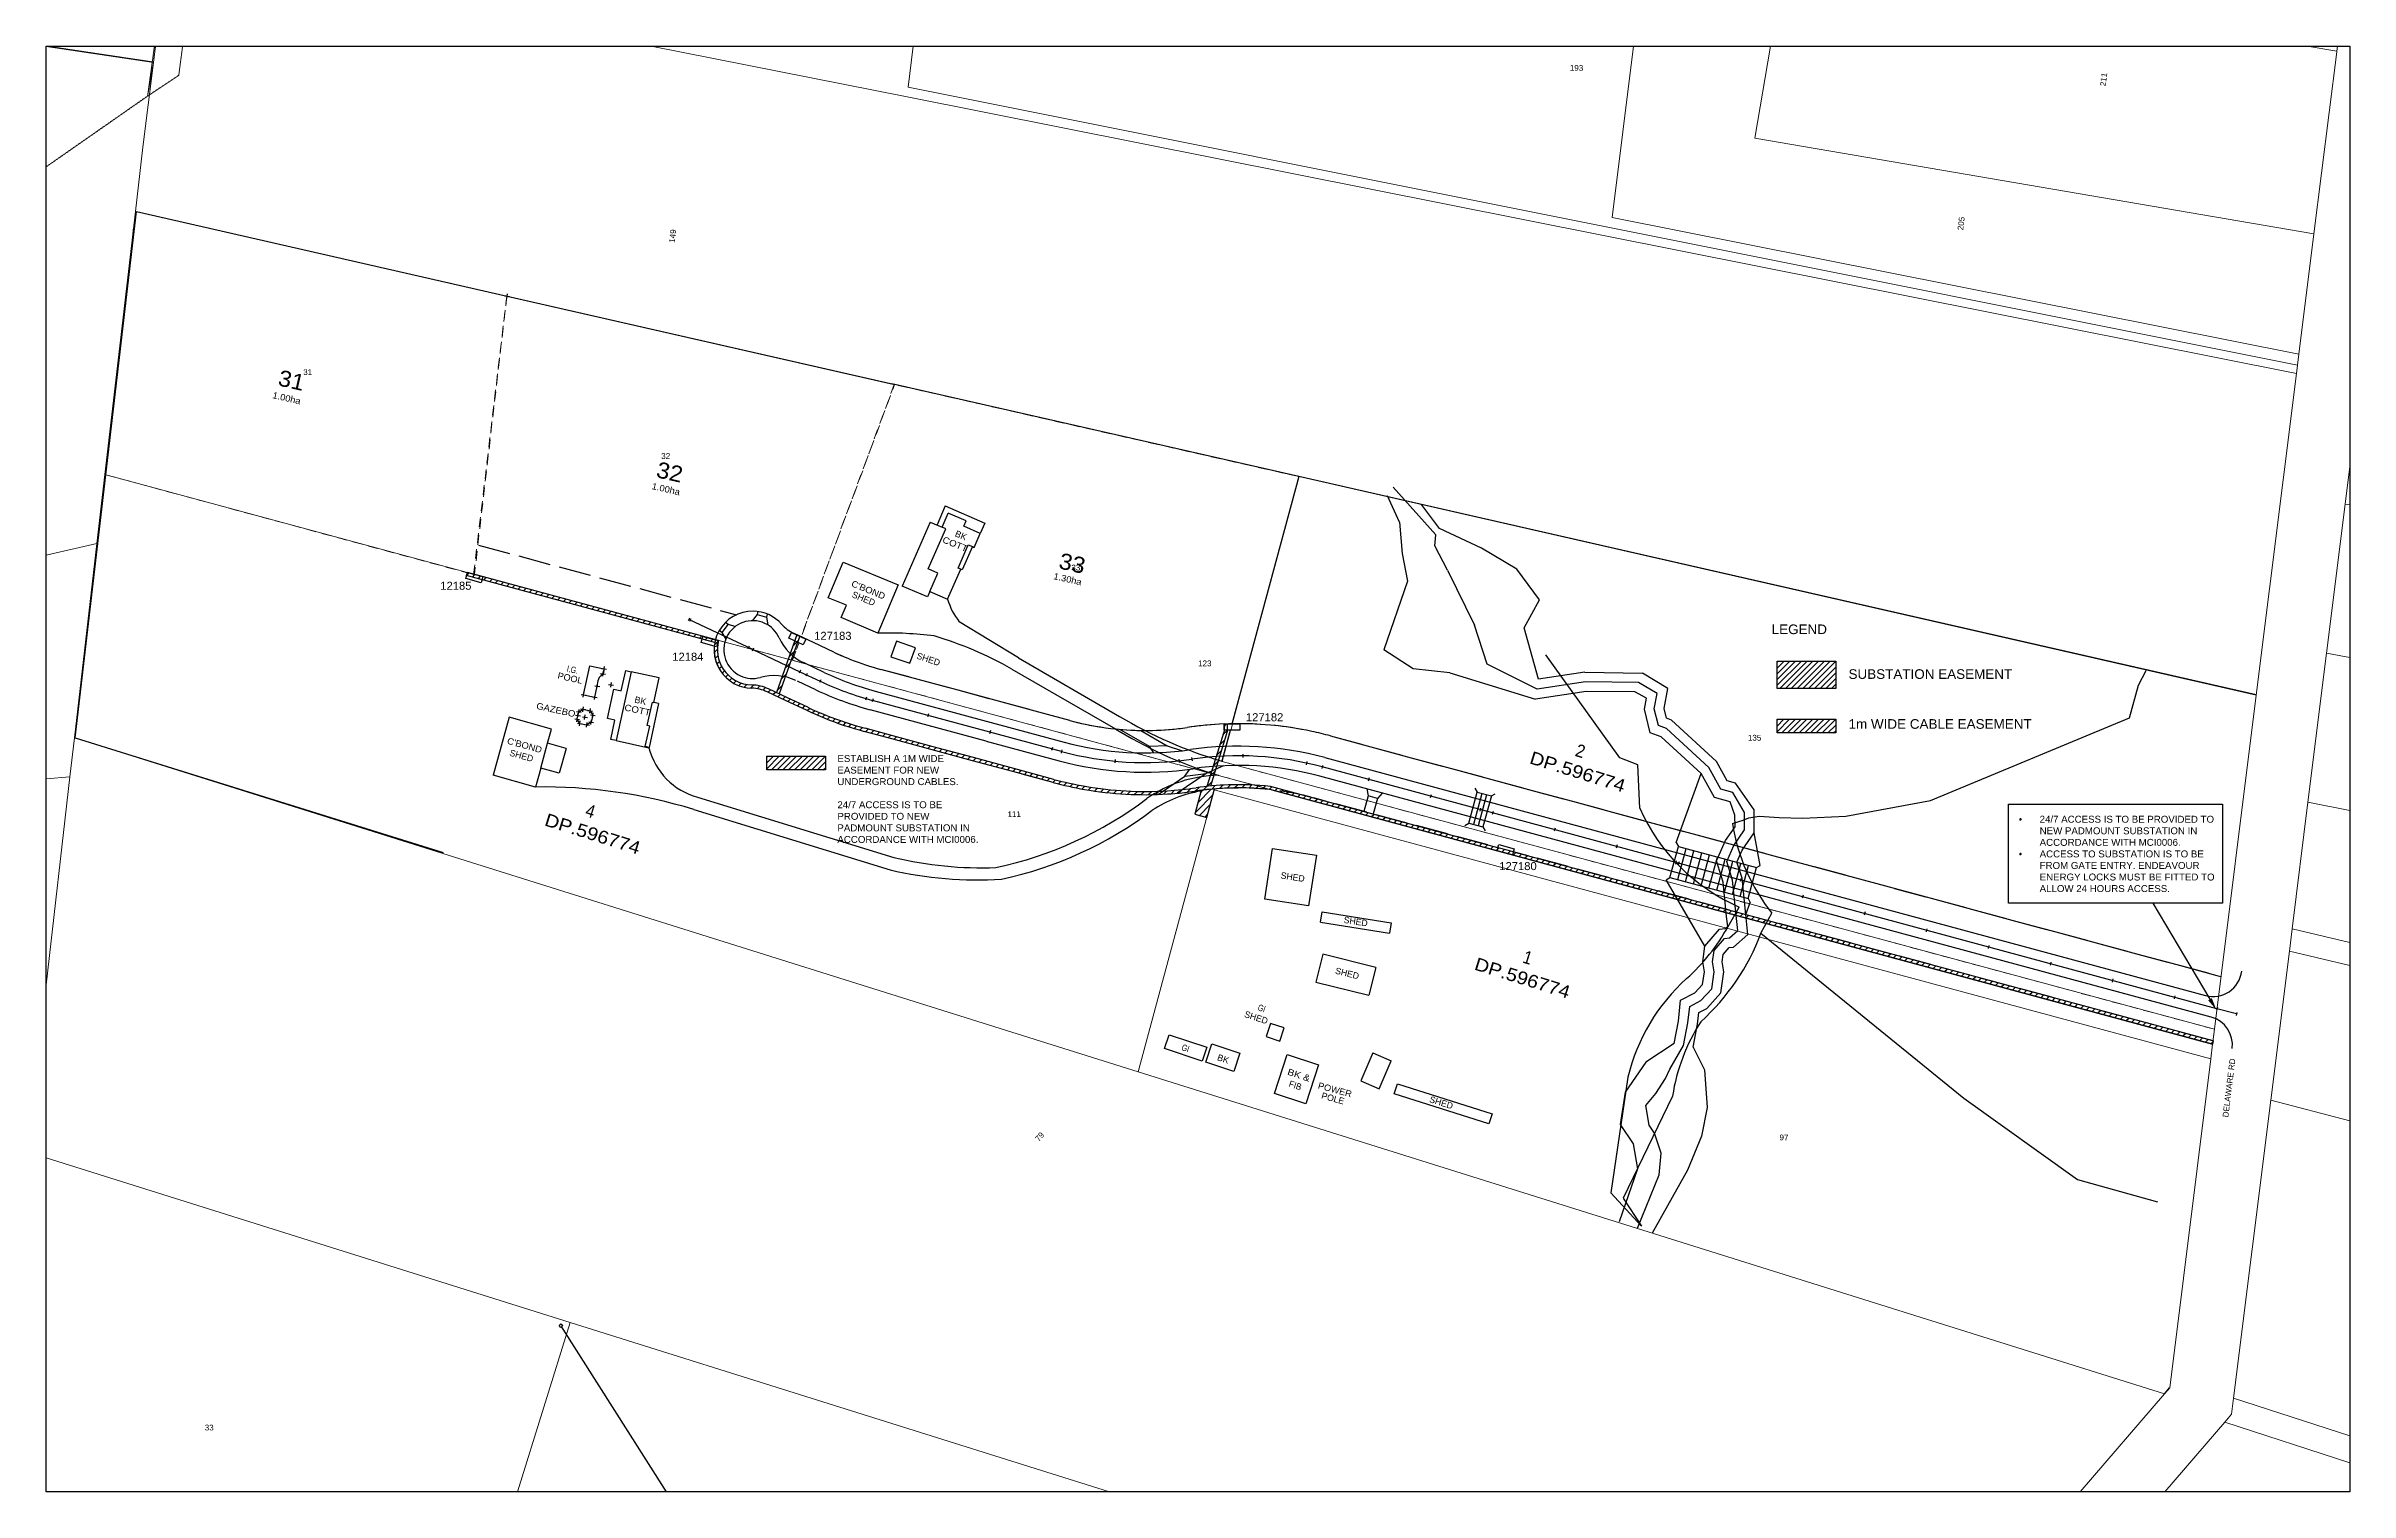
# Model space of a CAD drawing. Header units: metres. Extents: x 298182 to 303780, y 6252504 to 6254878.
# Drawn here: x 301948 to 302666, y 6252504 to 6252955 of the extents above; entities that cross this region are included whole.
import ezdxf
from ezdxf import colors
from ezdxf.entities.mleader import LeaderData, LeaderLine
from ezdxf.enums import TextEntityAlignment as Align
from ezdxf.math import Vec2, Vec3

# ---------------------------------------------------------------- set-up
doc = ezdxf.new("R2010")
doc.units = ezdxf.units.M
for name, pattern in [('Dash', [5, 3, -2]), ('HIDDEN', [0.375, 0.25, -0.125]), ('HIDDEN2', [0.1875, 0.125, -0.0625])]:
    doc.linetypes.add(name, pattern=pattern)
for name, color, linetype in [('_User Miscellaneous1', 7, 'Continuous'), ('_User Miscellaneous11', 7, 'Continuous'), ('_User Miscellaneous2', 7, 'Continuous'), ('_User Miscellaneous3', 7, 'Continuous'), ('_User Miscellaneous4', 7, 'Continuous'), ('_User Miscellaneous5', 7, 'Continuous'), ('_User Miscellaneous6', 7, 'Continuous'), ('_User Miscellaneous7', 7, 'Continuous'), ('_User Miscellaneous8', 7, 'Continuous'), ('_User Miscellaneous9', 7, 'Continuous'), ('Equip_LV_NEW', 7, 'Continuous'), ('Services_SP_EXT', 7, 'Continuous')]:
    doc.layers.add(name, color=color, linetype=linetype)
for name, color, linetype, lineweight in [('Cadastre Developer_SP_EXT', 7, 'Continuous', 5), ('Cadastre Land Parcels_SP_EXT', 7, 'Continuous', 5), ('Cadastre Other Property_SP_EXT', 7, 'HIDDEN', 5), ('Cadastre Roads_SP_EXT', 7, 'Continuous', 5)]:
    doc.layers.add(name, color=color, linetype=linetype, lineweight=lineweight)
doc.styles.get("Standard").update_dxf_attribs({"font": 'arial.ttf'})

msp = doc.modelspace()

# ---------------------------------------------------------------- texts
at = {"layer": '_User Miscellaneous11', "linetype": 'Continuous', "attachment_point": 1}
for s, insert, char_height, width in [('LEGEND', (302485.66081, 6252774.54563), 3, 74.4677218), ('SUBSTATION EASEMENT', (302509.60391, 6252760.60072), 3, 74.4677218), ('1m WIDE CABLE EASEMENT ', (302509.60391, 6252745.05021), 3, 74.4677218), ('ESTABLISH A 1M WIDE EASEMENT FOR NEW UNDERGROUND CABLES.\\P\\P24/7 ACCESS IS TO BE PROVIDED TO NEW PADMOUNT SUBSTATION IN ACCORDANCE WITH MCI0006.', (302194.6557, 6252733.86595), 2.16, 46.2100802), ('\\pi-6.48,l6.48,t6.48;{\\fSymbol|b0|i0|c2|p18;·^I}24/7 ACCESS IS TO BE PROVIDED TO NEW PADMOUNT SUBSTATION IN ACCORDANCE WITH MCI0006.\\P{\\fSymbol|b0|i0|c2|p18;·^I}ACCESS TO SUBSTATION IS TO BE FROM GATE ENTRY. ENDEAVOUR ENERGY LOCKS MUST BE FITTED TO ALLOW 24 HOURS ACCESS.', (302562.66104, 6252714.94752), 2.16, 64.8226693)]:
    msp.add_mtext(s, dxfattribs=dict(at, insert=insert, char_height=char_height, width=width))
at = {"layer": '_User Miscellaneous5', "color": 252}
for s, height, rotation, width, p, p2 in [('31', 5, 347.14869688, 1.045764, (302020.11965, 6252849.10247), (302028.04112, 6252847.2953)), ('1.00ha', 2, 347.14869815, 1.041459, (302018.54252, 6252845.09942), (302027.21958, 6252843.11987)), ('32', 5, 347.14869689, 1.045764, (302137.91773, 6252820.50393), (302145.8392, 6252818.69675)), ('1.00ha', 2, 347.14869815, 1.041459, (302136.69287, 6252816.76616), (302145.36993, 6252814.78661)), ('1.30ha', 2, 347.14869815, 1.041459, (302261.80832, 6252788.70979), (302270.48538, 6252786.73023)), ('33', 5, 347.14869689, 1.045764, (302263.29825, 6252792.09512), (302271.21973, 6252790.28794)), ('DP.596774', 4, 342.68760926, 1.099715, (302409.9702, 6252731.33882), (302439.32712, 6252722.18819)), ('2', 4, 342.68761997, 0.884877, (302424.19971, 6252733.6488), (302426.82513, 6252732.83045)), ('DP.596774', 4, 342.68761109, 1.099715, (302103.1524, 6252711.98977), (302132.50931, 6252702.83915)), ('4', 4, 342.68762, 0.884877, (302115.84444, 6252714.92341), (302118.46986, 6252714.10506)), ('DP.596774', 4, 342.68760926, 1.099715, (302392.7721, 6252667.07981), (302422.12901, 6252657.92918)), ('1', 4, 342.68760275, 0.884877, (302407.79848, 6252669.27731), (302410.4239, 6252668.45896))]:
    msp.add_text(s, height=height, rotation=rotation, dxfattribs=dict(at, width=width)).set_placement(p, p2, align=Align.FIT)
at = {"layer": '_User Miscellaneous6', "color": 252}
for s, rotation, width, p, p2 in [('COTT', 337.50206172, 1.078328, (302227.16512, 6252800.2198), (302234.74104, 6252797.08207)), ('BK', 337.50206952, 0.986008, (302231.0739, 6252802.0986), (302234.46921, 6252800.69237)), ('SHED', 337.50206051, 0.969389, (302198.97833, 6252783.13375), (302205.93063, 6252780.25431)), ("C'BOND", 337.50206354, 1.04721, (302198.78398, 6252786.53695), (302209.0623, 6252782.27997)), ('I.G.', 347.67537293, 0.782977, (302110.21753, 6252759.87914), (302113.6613, 6252759.12673)), ('SHED', 341.13508956, 0.969389, (302219.12846, 6252764.00141), (302226.24924, 6252761.56829)), ('POOL', 347.67537155, 1.011079, (302107.34197, 6252757.71357), (302115.01105, 6252756.03799)), ('GAZEBO', 347.67537519, 1.060639, (302100.7249, 6252748.28826), (302112.79028, 6252745.65215)), ('COTT', 347.67537671, 1.078328, (302128.18919, 6252747.79113), (302136.20021, 6252746.04084)), ('BK', 347.67536775, 0.986008, (302131.30748, 6252750.23674), (302134.89779, 6252749.45231)), ("C'BOND", 344.45873105, 1.04721, (302091.59521, 6252737.42919), (302102.31346, 6252734.44844)), ('SHED', 344.45872617, 0.969389, (302092.36096, 6252733.7148), (302099.61083, 6252731.69861)), ('SHED', 351.25344016, 0.969389, (302332.61229, 6252695.45079), (302340.04978, 6252694.30651)), ('SHED', 350.98317224, 0.969389, (302352.24031, 6252681.60775), (302359.67232, 6252680.4284)), ('SHED', 345.93510572, 0.969389, (302349.56036, 6252665.7928), (302356.85977, 6252663.96407)), ('SHED', 341.74788462, 0.969389, (302321.22304, 6252652.30927), (302328.36944, 6252649.95245)), ('GI', 341.74787422, 0.788263, (302325.41261, 6252654.39096), (302327.62063, 6252653.66277)), ('GI', 341.74787859, 0.788263, (302301.6832, 6252641.94613), (302303.89122, 6252641.21795)), ('BK', 341.74788244, 0.986008, (302312.7731, 6252638.83314), (302316.2632, 6252637.68214)), ('BK &', 341.7478849, 1.138686, (302334.63513, 6252634.34028), (302341.52037, 6252632.06959)), ('FIB', 341.74788968, 0.914524, (302335.09387, 6252630.61763), (302338.86887, 6252629.37266)), ('POWER', 344.87370179, 1.020819, (302344.18885, 6252630.01875), (302354.59053, 6252627.20704)), ('POLE', 344.87370438, 0.975947, (302345.2277, 6252626.87318), (302352.25064, 6252624.97479)), ('SHED', 342.43647801, 0.969389, (302378.87259, 6252625.75337), (302386.0468, 6252623.4826))]:
    msp.add_text(s, height=2, rotation=rotation, dxfattribs=dict(at, width=width)).set_placement(p, p2, align=Align.FIT)
at = {"layer": 'Cadastre Developer_SP_EXT'}
for s, p in [('31', (302028.25498, 6252852.27594)), ('32', (302139.77716, 6252826.15201)), ('33', (302267.51426, 6252791.38015))]:
    msp.add_text(s, height=1.8, dxfattribs=at).set_placement(p)
at = {"layer": 'Cadastre Land Parcels_SP_EXT'}
for s, rotation, p in [('193', 359.493185, (302422.7955, 6252947.0974)), ('211', 82.874474, (302589.69436, 6252942.17676)), ('205', 82.87455, (302545.29944, 6252897.28577)), ('149', 82.882042, (302143.96006, 6252893.37522)), ('111', 0.481269, (302247.63241, 6252714.51822)), ('79', 49.323418, (302257.41103, 6252613.29782))]:
    msp.add_text(s, height=1.8, rotation=rotation, dxfattribs=at).set_placement(p)
for s, p in [('123', (302307.00159, 6252761.53235)), ('135', (302478.25962, 6252738.36216)), ('97', (302488.10396, 6252613.82137)), ('33', (301997.58196, 6252523.43509))]:
    msp.add_text(s, height=1.8, dxfattribs=at).set_placement(p)
at = {"layer": 'Cadastre Roads_SP_EXT', "color": 7}
msp.add_text('DELAWARE RD', height=1.8, rotation=83.01013239, dxfattribs=at).set_placement((302627.88023, 6252620.91504))

# ---------------------------------------------------------------- blocks, each defined once
blk = doc.blocks.new('CCP_EXT')
blk.add_wipeout([(0, 0.57), (0.57, 0), (0, -0.57), (-0.57, 0)])
blk.add_lwpolyline([(-0.57, 0), (0, 0.57), (0.57, 0), (0, -0.57), (-0.57, 0)])
at = {"flags": 1}
blk.add_attdef('Z', (0, 0), '', height=0.2, dxfattribs=at)
at = {"flags": 9}
for tag, p in [('CCP_TYPE', (0, 0)), ('CONSTRUCTED_VOLTAGE', (0, -0.2)), ('OPERATING_VOLTAGE', (0, -0.6)), ('ORIENTATION', (0, -0.8)), ('OWNED_BY', (0, -1)), ('STATE', (0, -1.8)), ('NO_PHASES', (0, -0.4)), ('USAGE', (0, -1.2)), ('LEGEND', (0, -1.4)), ('LIFE_SUPPORT', (0, -1.6)), ('NOTES', (0, -2))]:
    blk.add_attdef(tag, text='', height=0.2, dxfattribs=at).set_placement(p, align=Align.MIDDLE_LEFT)
blk = doc.blocks.new('*U121')
blk.add_wipeout([(2.34, 1.29), (-0.78, -2.55), (-2.32, -1.3), (0.8, 2.54)])
at = {"lineweight": -3}
blk.add_lwpolyline([(2.34, 1.29), (-0.78, -2.55), (-2.32, -1.3), (0.8, 2.54)], close=True, dxfattribs=at)
for tag, height, flags, p in [('STREET_CODE', 0.2, 9, (1.5, 2)), ('OWNED_BY', 0.2, 9, (1.5, 1.8)), ('OPERATED_BY', 0.2, 9, (1.5, 1.6)), ('STATE', 0.2, 9, (1.5, 1.2)), ('SUPPORT_TYPE', 0.2, 9, (1.5, 1)), ('SUBURB', 0.2, 9, (1.5, 0.2)), ('STREETNAME', 0.2, 9, (1.5, 0)), ('MAINTAINED_BY', 0.2, 9, (1.5, 1.4)), ('USAGE', 0.2, 9, (1.5, 0.8)), ('LEGEND', 0.2, 9, (1.5, 0.6)), ('PARENT', 0.2, 9, (1.5, 0.4)), ('ASSET_NUM', 2.5, 8, (2, 4)), ('Z', 0.2, 1, (1.5, -0.6)), ('LOCATION', 0.2, 9, (1.5, -0.2)), ('NOTES', 0.2, 9, (1.5, -0.4))]:
    blk.add_attdef(tag, text='', height=height, dxfattribs=dict(flags=flags)).set_placement(p, align=Align.MIDDLE_LEFT)
blk = doc.blocks.new('*U122')
blk.add_wipeout([(3.89, 0.01), (0.75, -3.82), (-0.78, -2.56), (2.36, 1.27)])
at = {"lineweight": -3}
blk.add_lwpolyline([(3.89, 0.01), (0.75, -3.82), (-0.78, -2.56), (2.36, 1.27)], close=True, dxfattribs=at)
for tag, height, flags, p in [('STREET_CODE', 0.2, 9, (1.5, 2)), ('OWNED_BY', 0.2, 9, (1.5, 1.8)), ('OPERATED_BY', 0.2, 9, (1.5, 1.6)), ('STATE', 0.2, 9, (1.5, 1.2)), ('SUPPORT_TYPE', 0.2, 9, (1.5, 1)), ('SUBURB', 0.2, 9, (1.5, 0.2)), ('STREETNAME', 0.2, 9, (1.5, 0)), ('MAINTAINED_BY', 0.2, 9, (1.5, 1.4)), ('USAGE', 0.2, 9, (1.5, 0.8)), ('LEGEND', 0.2, 9, (1.5, 0.6)), ('PARENT', 0.2, 9, (1.5, 0.4)), ('ASSET_NUM', 2.5, 8, (2, 4)), ('Z', 0.2, 1, (1.5, -0.6)), ('LOCATION', 0.2, 9, (1.5, -0.2)), ('NOTES', 0.2, 9, (1.5, -0.4))]:
    blk.add_attdef(tag, text='', height=height, dxfattribs=dict(flags=flags)).set_placement(p, align=Align.MIDDLE_LEFT)
blk = doc.blocks.new('*U123')
blk.add_wipeout([(3.86, -0.46), (0.28, -3.88), (-1.09, -2.45), (2.49, 0.97)])
at = {"lineweight": -3}
blk.add_lwpolyline([(3.86, -0.46), (0.28, -3.88), (-1.09, -2.45), (2.49, 0.97)], close=True, dxfattribs=at)
for tag, height, flags, p in [('STREET_CODE', 0.2, 9, (1.5, 2)), ('OWNED_BY', 0.2, 9, (1.5, 1.8)), ('OPERATED_BY', 0.2, 9, (1.5, 1.6)), ('STATE', 0.2, 9, (1.5, 1.2)), ('SUPPORT_TYPE', 0.2, 9, (1.5, 1)), ('SUBURB', 0.2, 9, (1.5, 0.2)), ('STREETNAME', 0.2, 9, (1.5, 0)), ('MAINTAINED_BY', 0.2, 9, (1.5, 1.4)), ('USAGE', 0.2, 9, (1.5, 0.8)), ('LEGEND', 0.2, 9, (1.5, 0.6)), ('PARENT', 0.2, 9, (1.5, 0.4)), ('ASSET_NUM', 2.5, 8, (2, 4)), ('Z', 0.2, 1, (1.5, -0.6)), ('LOCATION', 0.2, 9, (1.5, -0.2)), ('NOTES', 0.2, 9, (1.5, -0.4))]:
    blk.add_attdef(tag, text='', height=height, dxfattribs=dict(flags=flags)).set_placement(p, align=Align.MIDDLE_LEFT)
blk = doc.blocks.new('*U124')
blk.add_wipeout([(0.39, 3.87), (3.87, 0.35), (2.47, -1.04), (-1.02, 2.48)])
at = {"lineweight": -3}
blk.add_lwpolyline([(0.39, 3.87), (3.87, 0.35), (2.47, -1.04), (-1.02, 2.48)], close=True, dxfattribs=at)
for tag, height, flags, p in [('STREET_CODE', 0.2, 9, (1.5, 2)), ('OWNED_BY', 0.2, 9, (1.5, 1.8)), ('OPERATED_BY', 0.2, 9, (1.5, 1.6)), ('STATE', 0.2, 9, (1.5, 1.2)), ('SUPPORT_TYPE', 0.2, 9, (1.5, 1)), ('SUBURB', 0.2, 9, (1.5, 0.2)), ('STREETNAME', 0.2, 9, (1.5, 0)), ('MAINTAINED_BY', 0.2, 9, (1.5, 1.4)), ('USAGE', 0.2, 9, (1.5, 0.8)), ('LEGEND', 0.2, 9, (1.5, 0.6)), ('PARENT', 0.2, 9, (1.5, 0.4)), ('ASSET_NUM', 2.5, 8, (2, 4)), ('Z', 0.2, 1, (1.5, -0.6)), ('LOCATION', 0.2, 9, (1.5, -0.2)), ('NOTES', 0.2, 9, (1.5, -0.4))]:
    blk.add_attdef(tag, text='', height=height, dxfattribs=dict(flags=flags)).set_placement(p, align=Align.MIDDLE_LEFT)

# ---------------------------------------------------------------- hatches: boundary and pattern name
at = {"layer": '_User Miscellaneous11', "linetype": 'Continuous'}
h = msp.add_hatch(dxfattribs=at)
h.set_pattern_fill('ANSI31', color=6, scale=0.4)
h.set_pattern_definition([(45, (60785.4796, 1250645.1047), (-0.8980256121, 0.8980256121), [])])
h.paths.add_polyline_path([(302505.6208, 6252754.64216), (302505.6208, 6252763.16438), (302487.3435, 6252763.16438), (302487.3435, 6252754.64216)])
h = msp.add_hatch(dxfattribs=at)
h.set_pattern_fill('ANSI31', color=256, scale=0.4, angle=180)
h.set_pattern_definition([(225, (60785.4796, 1250646.788), (0.8980256121, -0.8980256121), [])])
h.paths.add_polyline_path([(302505.6208, 6252745.03609), (302487.3435, 6252745.03609), (302487.3435, 6252740.77498), (302505.6208, 6252740.77498)])
h = msp.add_hatch(dxfattribs=at)
h.set_pattern_fill('ANSI31', color=256, scale=0.4, angle=180)
h.set_pattern_definition([(225, (60470.7626, 1250635.2862), (0.8980256121, -0.8980256121), [])])
h.paths.add_polyline_path([(302190.9038, 6252733.53426), (302172.62651, 6252733.53426), (302172.62651, 6252729.27315), (302190.9038, 6252729.27315)])
h = msp.add_hatch(dxfattribs=at)
h.set_pattern_fill('ANSI31', color=6, scale=0.5, angle=0.67432545)
h.set_pattern_definition([(45.674325447, (73608.8527, -3124.5866), (-1.1356652708, 1.1092432748), [])])
h.paths.add_polyline_path([(302312.13219, 6252723.32755), (302307.93695, 6252722.8557), (302306.02027, 6252715.41872), (302309.73876, 6252714.46038)])

# ---------------------------------------------------------------- linework, layer by layer
at = {"layer": '_User Miscellaneous1', "color": 7, "linetype": 'Continuous'}
for p, q in [((301966.7584, 6252821.20199), (301976.2985, 6252903.21901)), ((301976.2985, 6252903.21901), (302091.82625, 6252876.86298)), ((302091.08361, 6252876.96781), (302092.56889, 6252876.75815)), ((302091.72142, 6252876.12034), (302091.93108, 6252877.60562)), ((302091.82625, 6252876.86298), (302211.59601, 6252849.53919)), ((302091.82625, 6252876.86298), (302212.03766, 6252849.43844)), ((302338.36592, 6252820.61842), (302211.59601, 6252849.53919)), ((301957.2183, 6252739.18497), (301966.7584, 6252821.20199)), ((302338.36592, 6252820.61842), (302314.40181, 6252731.96523)), ((302636.6082, 6252752.57864), (302338.36592, 6252820.61842)), ((301957.2183, 6252739.18497), (302071.83724, 6252703.45794)), ((302607.97843, 6252534.83536), (302609.58888, 6252536.71807))]:
    msp.add_line(p, q, dxfattribs=at)
at = {"layer": '_User Miscellaneous1', "linetype": 'Continuous'}
msp.add_line((302623.15682, 6252644.8358), (302623.02941, 6252643.83436), dxfattribs=at)
for points in [[(302487.3435, 6252763.16438), (302505.6208, 6252763.16438), (302505.6208, 6252754.64216), (302487.3435, 6252754.64216)], [(302487.3435, 6252745.03609), (302505.6208, 6252745.03609), (302505.6208, 6252740.77498), (302487.3435, 6252740.77498)], [(302172.62651, 6252733.53426), (302190.9038, 6252733.53426), (302190.9038, 6252729.27315), (302172.62651, 6252729.27315)], [(302559.48567, 6252718.56525), (302626.10957, 6252718.56525), (302626.10957, 6252687.75462), (302559.48567, 6252687.75462)]]:
    msp.add_lwpolyline(points, close=True, dxfattribs=at)
at = {"layer": '_User Miscellaneous11', "linetype": 'Continuous'}
for p, q in [((302179.15778, 6252751.6834), (302173.19811, 6252754.47845)), ((302178.73317, 6252750.77802), (302172.77349, 6252753.57307)), ((302185.00993, 6252747.83426), (302178.73317, 6252750.77802)), ((302185.43454, 6252748.73964), (302179.15778, 6252751.6834)), ((302211.65646, 6252738.90022), (302203.01324, 6252741.23661)), ((302211.91741, 6252739.86558), (302203.27419, 6252742.20196)), ((302224.20605, 6252735.5079), (302211.65646, 6252738.90022)), ((302224.46699, 6252736.47325), (302211.91741, 6252739.86558)), ((302236.75563, 6252732.11557), (302224.20605, 6252735.5079)), ((302237.01658, 6252733.08092), (302224.46699, 6252736.47325)), ((302249.56617, 6252729.68859), (302237.01658, 6252733.08092)), ((302249.30522, 6252728.72324), (302236.75563, 6252732.11557)), ((302261.8548, 6252725.33091), (302249.30522, 6252728.72324)), ((302262.11575, 6252726.29626), (302249.56617, 6252729.68859))]:
    msp.add_line(p, q, dxfattribs=at)
at = {"layer": '_User Miscellaneous11', "linetype": 'Continuous', "flags": 128}
msp.add_lwpolyline([(302307.93695, 6252722.8557), (302306.02027, 6252715.41872), (302309.73876, 6252714.46038), (302312.13219, 6252723.32755), (302307.93695, 6252722.8557)], dxfattribs=at)
at = {"layer": '_User Miscellaneous11', "linetype": 'Continuous'}
for centre, radius, start, end in [((302167.67812, 6252742.70858), 12, 64.87371344, 88.60887346), ((302167.67812, 6252742.70858), 13, 64.87371344, 88.60887346), ((302231.71756, 6252847.42541), 110, 244.87371344, 248.10234143), ((302231.71756, 6252847.42541), 109, 244.87371344, 248.10234143), ((302231.71756, 6252847.42541), 110, 248.10234142, 254.87366045), ((302231.71756, 6252847.42541), 109, 248.10234143, 254.87366045), ((302290.55912, 6252831.51972), 109, 254.87366045, 260.08236744), ((302290.55912, 6252831.51972), 110, 254.87366045, 260.08236744), ((302290.55912, 6252831.51972), 110, 260.08236743, 266.85368746), ((302290.55912, 6252831.51972), 109, 260.08236743, 266.85368746), ((302290.55912, 6252831.51972), 110, 266.85368746, 273.62500646), ((302290.55912, 6252831.51972), 109, 266.85368744, 273.62500646), ((302290.55912, 6252831.51972), 109, 273.62500647, 278.34239944), ((302290.55912, 6252831.51972), 110, 273.62500648, 278.34239945), ((302319.57681, 6252633.63598), 91, 91.97620245, 98.34239946), ((302319.57681, 6252633.63598), 90, 91.97620245, 98.34239946), ((302319.57681, 6252633.63598), 91, 83.70014544, 91.97620245), ((302319.57681, 6252633.63598), 90, 83.70014542, 91.97620247)]:
    msp.add_arc(centre, radius, start, end, dxfattribs=at)
at = {"layer": '_User Miscellaneous2', "color": 252, "linetype": 'Continuous'}
for p, q in [((302369.72091, 6252806.43222), (302366.02606, 6252814.58867)), ((302381.08796, 6252802.43657), (302367.73333, 6252817.30264)), ((302382.22828, 6252804.46037), (302376.58518, 6252811.96326)), ((302369.72091, 6252806.43222), (302370.56651, 6252796.71765)), ((302380.79945, 6252799.04115), (302381.08796, 6252802.43657)), ((302384.68526, 6252791.42946), (302380.79945, 6252799.04115)), ((302395.27654, 6252798.28519), (302382.22828, 6252804.46037)), ((302406.31829, 6252791.77421), (302395.27654, 6252798.28519)), ((302370.56651, 6252796.71765), (302372.2263, 6252788.02306)), ((302384.68526, 6252791.42946), (302393.13407, 6252774.34166)), ((302413.3219, 6252782.22213), (302406.31829, 6252791.77421)), ((302372.2263, 6252788.02306), (302364.83112, 6252766.67813)), ((302408.58522, 6252773.50189), (302413.3219, 6252782.22213)), ((302397.09508, 6252762.22701), (302393.13407, 6252774.34166)), ((302413.08443, 6252757.4771), (302408.58522, 6252773.50189)), ((302373.99488, 6252760.74175), (302364.83112, 6252766.67813)), ((302412.58621, 6252754.36575), (302397.09508, 6252762.22701)), ((302438.34699, 6252733.03445), (302415.36847, 6252765.04373)), ((302385.46159, 6252759.43267), (302373.99488, 6252760.74175)), ((302385.46159, 6252759.43267), (302412.08798, 6252751.2544)), ((302427.65697, 6252756.6749), (302412.58621, 6252754.36575)), ((302427.44522, 6252759.67746), (302413.08443, 6252757.4771)), ((302427.44522, 6252759.67746), (302445.42748, 6252759.36878)), ((302444.23637, 6252756.48876), (302427.65697, 6252756.6749)), ((302450.00198, 6252753.07974), (302444.23637, 6252756.48876)), ((302453.3437, 6252754.58906), (302445.42748, 6252759.36878)), ((302452.1587, 6252748.37238), (302453.3437, 6252754.58906)), ((302597.14488, 6252745.42887), (302599.88728, 6252755.68342)), ((302599.88728, 6252755.68342), (302602.36006, 6252760.1832)), ((302427.86872, 6252753.67233), (302412.08798, 6252751.2544)), ((302443.04525, 6252753.60875), (302427.86872, 6252753.67233)), ((302446.66027, 6252751.57042), (302443.04525, 6252753.60875)), ((302446.02041, 6252748.21365), (302446.66027, 6252751.57042)), ((302447.82795, 6252740.82941), (302446.02041, 6252748.21365)), ((302449.08956, 6252748.29301), (302450.00198, 6252753.07974)), ((302450.36589, 6252743.07888), (302449.08956, 6252748.29301)), ((302452.90383, 6252745.32835), (302452.1587, 6252748.37238)), ((302451.29475, 6252739.5228), (302447.82795, 6252740.82941)), ((302452.90028, 6252742.12369), (302450.36589, 6252743.07888)), ((302466.07621, 6252729.95552), (302452.90028, 6252742.12369)), ((302454.5058, 6252744.72459), (302452.90383, 6252745.32835)), ((302468.46279, 6252731.83509), (302454.5058, 6252744.72459)), ((302535.16211, 6252719.66127), (302597.14488, 6252745.42887)), ((302443.95803, 6252730.78327), (302438.34699, 6252733.03445)), ((302463.68962, 6252728.07596), (302451.29475, 6252739.5228)), ((302444.5672, 6252717.33393), (302443.95803, 6252730.78327)), ((302467.81751, 6252720.68017), (302463.68962, 6252728.07596)), ((302469.82896, 6252723.23186), (302466.07621, 6252729.95552)), ((302471.84041, 6252725.78354), (302468.46279, 6252731.83509)), ((302474.35424, 6252725.07865), (302471.84041, 6252725.78354)), ((302472.73429, 6252719.30148), (302467.81751, 6252720.68017)), ((302473.54427, 6252722.19007), (302469.82896, 6252723.23186)), ((302474.24221, 6252715.11823), (302472.73429, 6252719.30148)), ((302477.24091, 6252715.94136), (302473.54427, 6252722.19007)), ((302480.23961, 6252716.76448), (302474.35424, 6252725.07865)), ((302508.80599, 6252714.82065), (302535.16211, 6252719.66127)), ((302471.26284, 6252707.19749), (302474.24788, 6252711.5269)), ((302473.41507, 6252712.50863), (302476.82814, 6252713.59147)), ((302474.24788, 6252711.5269), (302474.24221, 6252715.11823)), ((302476.82814, 6252713.59147), (302478.5151, 6252714.33418)), ((302477.24936, 6252710.59506), (302477.24091, 6252715.94136)), ((302478.5151, 6252714.33418), (302481.77973, 6252714.86831)), ((302480.25083, 6252709.66322), (302480.23961, 6252716.76448)), ((302481.77973, 6252714.86831), (302488.0394, 6252714.44062)), ((302488.0394, 6252714.44062), (302495.37551, 6252714.21486)), ((302495.37551, 6252714.21486), (302508.80599, 6252714.82065)), ((302468.44934, 6252700.86956), (302471.26284, 6252707.19749)), ((302471.6547, 6252700.69457), (302473.89087, 6252705.72402)), ((302473.89087, 6252705.72402), (302477.24936, 6252710.59506)), ((302474.86006, 6252700.51957), (302476.51891, 6252704.25056)), ((302476.51891, 6252704.25056), (302480.25083, 6252709.66322)), ((302470.55391, 6252694.28337), (302468.44934, 6252700.86956)), ((302473.50724, 6252694.89706), (302471.6547, 6252700.69457)), ((302476.46058, 6252695.51075), (302474.86006, 6252700.51957)), ((302471.63578, 6252683.5518), (302470.55391, 6252694.28337)), ((302474.62003, 6252683.85887), (302473.50724, 6252694.89706)), ((302477.60428, 6252684.16595), (302476.46058, 6252695.51075)), ((302471.96294, 6252680.43554), (302471.63578, 6252683.5518)), ((302472.09207, 6252680.49529), (302475.57844, 6252686.51851)), ((302475.10826, 6252679.20843), (302474.62003, 6252683.85887)), ((302478.25358, 6252677.98133), (302477.60428, 6252684.16595)), ((302482.33349, 6252678.34887), (302485.76851, 6252684.54944)), ((302464.89603, 6252674.27769), (302469.44009, 6252679.60003)), ((302467.74454, 6252672.9938), (302470.94451, 6252676.74183)), ((302469.44009, 6252679.60003), (302471.22831, 6252679.78829)), ((302470.94451, 6252676.74183), (302472.49376, 6252676.90493)), ((302471.22831, 6252679.78829), (302471.96294, 6252680.43554)), ((302472.49376, 6252676.90493), (302475.10826, 6252679.20843)), ((302473.75921, 6252674.02158), (302478.25358, 6252677.98133)), ((302482.33349, 6252678.34887), (302545.51755, 6252626.93352)), ((302464.20806, 6252669.40386), (302464.89603, 6252674.27769)), ((302464.7206, 6252666.27717), (302464.20806, 6252669.40386)), ((302467.24256, 6252669.43762), (302467.74454, 6252672.9938)), ((302467.7551, 6252666.31092), (302467.24256, 6252669.43762)), ((302470.27707, 6252669.47138), (302470.59305, 6252671.70991)), ((302470.78961, 6252666.34468), (302470.27707, 6252669.47138)), ((302470.59305, 6252671.70991), (302472.44892, 6252673.88363)), ((302472.44892, 6252673.88363), (302473.75921, 6252674.02158)), ((302461.77466, 6252659.76896), (302464.17407, 6252662.40541)), ((302464.17407, 6252662.40541), (302464.7206, 6252666.27717)), ((302467.01534, 6252661.07024), (302467.7551, 6252666.31092)), ((302469.85661, 6252659.73507), (302470.78961, 6252666.34468)), ((302456.63494, 6252650.91439), (302457.31483, 6252657.47695)), ((302457.31483, 6252657.47695), (302461.77466, 6252659.76896)), ((302459.60512, 6252650.47154), (302460.13141, 6252655.55147)), ((302460.13141, 6252655.55147), (302463.62833, 6252657.34861)), ((302462.94798, 6252653.62598), (302465.48199, 6252654.92826)), ((302463.62833, 6252657.34861), (302467.01534, 6252661.07024)), ((302465.48199, 6252654.92826), (302469.85661, 6252659.73507)), ((302455.28263, 6252643.98676), (302456.63494, 6252650.91439)), ((302458.22706, 6252643.41199), (302459.60512, 6252650.47154)), ((302461.17148, 6252642.83722), (302462.5753, 6252650.0287)), ((302462.5753, 6252650.0287), (302462.94798, 6252653.62598)), ((302455.28263, 6252643.98676), (302446.43777, 6252638.13638)), ((302453.93754, 6252635.99983), (302458.22706, 6252643.41199)), ((302461.17148, 6252642.83722), (302464.71198, 6252635.80671)), ((302440.88644, 6252633.48728), (302435.60789, 6252597.41584)), ((302446.43777, 6252638.13638), (302440.00102, 6252628.80073)), ((302449.6216, 6252628.40049), (302452.57956, 6252633.13717)), ((302452.57956, 6252633.13717), (302453.93754, 6252635.99983)), ((302464.71198, 6252635.80671), (302465.55226, 6252624.06962)), ((302440.00102, 6252628.80073), (302438.46081, 6252618.77389)), ((302454.78444, 6252627.57077), (302439.3645, 6252595.76144)), ((302446.42163, 6252624.65246), (302449.6216, 6252628.40049)), ((302545.51755, 6252626.93352), (302580.9773, 6252601.64465)), ((302438.46081, 6252618.77389), (302442.47417, 6252612.71046)), ((302447.47313, 6252618.58624), (302446.42163, 6252624.65246)), ((302449.21366, 6252616.04979), (302447.47313, 6252618.58624)), ((302465.55226, 6252624.06962), (302463.78313, 6252615.07453)), ((302442.47417, 6252612.71046), (302443.86774, 6252604.89302)), ((302451.20042, 6252609.85155), (302449.21366, 6252616.04979)), ((302463.78313, 6252615.07453), (302459.42879, 6252604.57042)), ((302443.86774, 6252604.89302), (302438.17652, 6252588.45605)), ((302459.42879, 6252604.57042), (302448.41015, 6252584.88769)), ((302450.6234, 6252603.06072), (302451.20042, 6252609.85155)), ((302435.60789, 6252597.41584), (302445.14482, 6252587.12531)), ((302443.89057, 6252586.4486), (302450.6234, 6252603.06072)), ((302580.9773, 6252601.64465), (302605.87111, 6252594.61488)), ((302439.3645, 6252595.76144), (302445.14482, 6252587.12531))]:
    msp.add_line(p, q, dxfattribs=at)
for centre, radius, start, end in [((302499.4581, 6252741.56179), 60, 203.81579644, 246.54714644), ((302532.66312, 6252721.97797), 60, 189.08052746, 218.59481649), ((302419.33416, 6252709.07154), 60, 311.58898344, 331.55786549), ((302416.74603, 6252702.80872), 70, 312.00127844, 339.54776845), ((302499.24529, 6252619.55008), 60, 131.91825747, 166.56826648), ((302514.07516, 6252618.37237), 60, 147.29678445, 171.18140346)]:
    msp.add_arc(centre, radius, start, end, dxfattribs=at)
at = {"layer": '_User Miscellaneous3', "color": 252, "linetype": 'Continuous'}
for p, q in [((302082.88298, 6252799.27994), (302092.53651, 6252796.67045)), ((302095.43257, 6252795.88761), (302105.08609, 6252793.27813)), ((302107.98215, 6252792.49528), (302117.63568, 6252789.8858)), ((302120.53174, 6252789.10295), (302130.18526, 6252786.49347)), ((302133.08132, 6252785.71063), (302142.73485, 6252783.10114)), ((302145.63091, 6252782.3183), (302155.28444, 6252779.70881)), ((302158.1805, 6252778.92597), (302163.1823, 6252777.57391)), ((302187.22546, 6252768.88551), (302181.1411, 6252771.73903)), ((302193.50222, 6252765.94174), (302187.22546, 6252768.88551)), ((302216.87543, 6252758.20728), (302208.23221, 6252760.54366)), ((302229.42501, 6252754.81495), (302219.77148, 6252757.42443)), ((302178.73317, 6252750.77802), (302172.77349, 6252753.57307)), ((302185.00993, 6252747.83426), (302178.73317, 6252750.77802)), ((302241.9746, 6252751.42262), (302232.32107, 6252754.03211)), ((302254.52419, 6252748.0303), (302244.87066, 6252750.63978)), ((302211.65646, 6252738.90022), (302203.01324, 6252741.23661)), ((302267.07377, 6252744.63797), (302257.42024, 6252747.24745)), ((302224.20605, 6252735.5079), (302211.65646, 6252738.90022)), ((302236.75563, 6252732.11557), (302224.20605, 6252735.5079)), ((302348.28112, 6252739.82478), (302357.93465, 6252737.2153)), ((302360.83071, 6252736.43245), (302370.48423, 6252733.82297)), ((302373.38029, 6252733.04013), (302383.03382, 6252730.43064)), ((302249.30522, 6252728.72324), (302236.75563, 6252732.11557)), ((302261.8548, 6252725.33091), (302252.20128, 6252727.94039)), ((302385.92988, 6252729.6478), (302395.58341, 6252727.03832)), ((302398.47946, 6252726.25547), (302408.13299, 6252723.64599)), ((302347.02843, 6252719.44559), (302343.06215, 6252720.51773)), ((302359.57801, 6252716.05326), (302349.92449, 6252718.66274)), ((302411.02905, 6252722.86314), (302420.68258, 6252720.25366)), ((302423.57864, 6252719.47081), (302433.23216, 6252716.86133)), ((302372.1276, 6252712.66093), (302362.47407, 6252715.27042)), ((302384.67719, 6252709.2686), (302375.02366, 6252711.87809)), ((302436.12822, 6252716.07849), (302445.78175, 6252713.469)), ((302448.67781, 6252712.68616), (302458.33134, 6252710.07667)), ((302397.22677, 6252705.87628), (302387.57324, 6252708.48576)), ((302409.77636, 6252702.48395), (302400.12283, 6252705.09343)), ((302461.2274, 6252709.29383), (302470.88092, 6252706.68435)), ((302473.77698, 6252705.9015), (302483.43051, 6252703.29202)), ((302422.32594, 6252699.09162), (302412.67242, 6252701.7011)), ((302434.87553, 6252695.69929), (302425.222, 6252698.30877)), ((302486.32657, 6252702.50917), (302495.98009, 6252699.89969)), ((302498.87615, 6252699.11685), (302508.52968, 6252696.50736)), ((302447.42512, 6252692.30696), (302437.77159, 6252694.91645)), ((302459.9747, 6252688.91464), (302450.32117, 6252691.52412)), ((302511.42574, 6252695.72452), (302521.07927, 6252693.11503)), ((302523.97532, 6252692.33219), (302533.62885, 6252689.72271)), ((302472.52429, 6252685.52231), (302462.87076, 6252688.13179)), ((302485.07387, 6252682.12998), (302475.42035, 6252684.73946)), ((302536.52491, 6252688.93986), (302546.17844, 6252686.33038)), ((302549.0745, 6252685.54753), (302558.72802, 6252682.93805)), ((302497.62346, 6252678.73765), (302487.96993, 6252681.34713)), ((302510.17305, 6252675.34532), (302500.51952, 6252677.95481)), ((302561.62408, 6252682.1552), (302571.27761, 6252679.54572)), ((302574.17367, 6252678.76288), (302583.8272, 6252676.15339)), ((302522.72263, 6252671.95299), (302513.0691, 6252674.56248)), ((302535.27222, 6252668.56067), (302525.61869, 6252671.17015)), ((302586.72325, 6252675.37055), (302596.37678, 6252672.76107)), ((302599.27284, 6252671.97822), (302608.92637, 6252669.36874)), ((302611.82243, 6252668.58589), (302621.47596, 6252665.97641)), ((302547.8218, 6252665.16834), (302538.16828, 6252667.77782)), ((302560.37139, 6252661.77601), (302550.71786, 6252664.38549)), ((302624.37201, 6252665.19356), (302625.6277, 6252664.85413)), ((302572.92098, 6252658.38368), (302563.26745, 6252660.99316)), ((302585.47056, 6252654.99135), (302575.81703, 6252657.60084)), ((302598.02015, 6252651.59903), (302588.36662, 6252654.20851)), ((302610.56973, 6252648.2067), (302600.91621, 6252650.81618)), ((302623.11932, 6252644.81437), (302613.46579, 6252647.42385))]:
    msp.add_line(p, q, dxfattribs=at)
at = {"layer": '_User Miscellaneous3', "linetype": 'Continuous'}
for p, q in [((302219.77148, 6252757.42443), (302208.23221, 6252760.54366)), ((302232.32107, 6252754.03211), (302219.77148, 6252757.42443)), ((302178.73317, 6252750.77802), (302172.77349, 6252753.57307)), ((302185.00993, 6252747.83426), (302178.73317, 6252750.77802)), ((302244.87066, 6252750.63978), (302232.32107, 6252754.03211)), ((302257.42024, 6252747.24745), (302244.87066, 6252750.63978)), ((302211.65646, 6252738.90022), (302203.01324, 6252741.23661)), ((302267.07377, 6252744.63797), (302257.42024, 6252747.24745)), ((302224.20605, 6252735.5079), (302211.65646, 6252738.90022)), ((302236.75563, 6252732.11557), (302224.20605, 6252735.5079)), ((302348.28112, 6252739.82478), (302360.83071, 6252736.43245)), ((302360.83071, 6252736.43245), (302373.38029, 6252733.04013)), ((302373.38029, 6252733.04013), (302385.92988, 6252729.6478)), ((302249.30522, 6252728.72324), (302236.75563, 6252732.11557)), ((302261.8548, 6252725.33091), (302249.30522, 6252728.72324)), ((302385.92988, 6252729.6478), (302398.47946, 6252726.25547)), ((302398.47946, 6252726.25547), (302411.02905, 6252722.86314)), ((302411.02905, 6252722.86314), (302423.57864, 6252719.47081)), ((302423.57864, 6252719.47081), (302436.12822, 6252716.07849)), ((302436.12822, 6252716.07849), (302448.67781, 6252712.68616)), ((302448.67781, 6252712.68616), (302461.2274, 6252709.29383)), ((302461.2274, 6252709.29383), (302473.77698, 6252705.9015)), ((302473.77698, 6252705.9015), (302486.32657, 6252702.50917)), ((302486.32657, 6252702.50917), (302511.42574, 6252695.72452)), ((302511.42574, 6252695.72452), (302521.07927, 6252693.11503)), ((302521.07927, 6252693.11503), (302536.52491, 6252688.93986)), ((302536.52491, 6252688.93986), (302549.0745, 6252685.54753)), ((302549.0745, 6252685.54753), (302561.62408, 6252682.1552)), ((302561.62408, 6252682.1552), (302574.17367, 6252678.76288)), ((302574.17367, 6252678.76288), (302586.72325, 6252675.37055)), ((302586.72325, 6252675.37055), (302599.27284, 6252671.97822)), ((302599.27284, 6252671.97822), (302611.82243, 6252668.58589)), ((302611.82243, 6252668.58589), (302624.37201, 6252665.19356)), ((302624.37201, 6252665.19356), (302625.6277, 6252664.85413))]:
    msp.add_line(p, q, dxfattribs=at)
for centre, radius, start, end in [((302168.26077, 6252766.70151), 12, 165.63808845, 213.38457146), ((302167.67812, 6252742.70858), 12, 64.87371344, 88.60887346), ((302231.71756, 6252847.42541), 110, 244.87371344, 248.10234145), ((302231.71756, 6252847.42541), 110, 248.10234144, 254.87366046), ((302290.55912, 6252831.51972), 90, 254.87366045, 263.14971745), ((302290.92708, 6252835.51756), 94.01326, 263.21767423, 271.14059155), ((302290.55912, 6252831.51973), 90.00002, 271.42577478, 278.34239981), ((302319.57681, 6252633.63598), 110, 74.87366045, 78.02844145), ((302290.55912, 6252831.51972), 110, 254.87366045, 260.08236745), ((302290.55912, 6252831.51972), 110, 260.08236746, 266.85368745), ((302290.55912, 6252831.51972), 110, 266.85368745, 273.62500646), ((302290.55912, 6252831.51972), 110, 273.62500645, 278.34239946), ((302318.67943, 6252641.2169), 82.36937, 89.44826945, 98.48988265), ((302319.57681, 6252633.63598), 90, 83.70014545, 90.06634245)]:
    msp.add_arc(centre, radius, start, end, dxfattribs=at)
at = {"layer": '_User Miscellaneous3', "color": 252, "linetype": 'Continuous'}
for centre, radius, start, end in [((302231.71756, 6252847.42541), 90, 244.87371344, 246.59760344), ((302231.71756, 6252847.42541), 90, 248.50746246, 254.87366045), ((302168.26077, 6252766.70151), 12, 213.38457139, 268.60887349), ((302167.67812, 6252742.70858), 12, 64.87371344, 88.60887346), ((302231.71756, 6252847.42541), 110, 244.87371344, 248.10234144), ((302231.71756, 6252847.42541), 110, 248.10234142, 254.87366046), ((302290.55912, 6252831.51972), 90, 254.87366045, 261.23985845), ((302290.55912, 6252831.51972), 90, 263.14971746, 269.51591545), ((302290.55912, 6252831.51972), 90, 271.42577446, 277.79197246), ((302319.57681, 6252633.63598), 110, 93.13369245, 98.34239946), ((302319.57681, 6252633.63598), 110, 86.36237345, 91.57108045), ((302319.57681, 6252633.63598), 110, 79.59105345, 84.79976145), ((302319.57681, 6252633.63598), 110, 74.87366045, 78.02844145), ((302290.55912, 6252831.51972), 110, 254.87366045, 260.08236745), ((302290.55912, 6252831.51972), 110, 260.08236744, 266.85368745), ((302290.55912, 6252831.51972), 110, 266.85368746, 273.62500646), ((302290.55912, 6252831.51972), 110, 275.18761844, 278.34239946), ((302319.57681, 6252633.63598), 90, 91.97620245, 98.34239946), ((302319.57681, 6252633.63598), 90, 83.70014545, 90.06634245), ((302319.57681, 6252633.63598), 90, 75.42408847, 81.79028545)]:
    msp.add_arc(centre, radius, start, end, dxfattribs=at)
at = {"layer": '_User Miscellaneous4', "color": 252, "linetype": 'Continuous'}
for p, q in [((302455.8984, 6252706.59077), (302463.68962, 6252728.07596)), ((302391.34772, 6252712.64492), (302393.9572, 6252722.29845)), ((302395.41971, 6252721.90311), (302392.81023, 6252712.24958)), ((302393.2528, 6252723.52475), (302393.9572, 6252722.29845)), ((302393.9572, 6252722.29845), (302398.34956, 6252721.11113)), ((302396.88705, 6252721.50647), (302394.27756, 6252711.85294)), ((302398.34956, 6252721.11113), (302395.74007, 6252711.4576)), ((302398.34956, 6252721.11113), (302399.57586, 6252721.81554)), ((302390.12142, 6252711.94051), (302391.34772, 6252712.64492)), ((302391.34772, 6252712.64492), (302395.74007, 6252711.4576)), ((302395.74007, 6252711.4576), (302396.44448, 6252710.2313)), ((302453.99332, 6252695.71094), (302456.6028, 6252705.36447)), ((302455.8984, 6252706.59077), (302456.6028, 6252705.36447)), ((302456.42379, 6252695.05395), (302459.03327, 6252704.70748)), ((302456.6028, 6252705.36447), (302480.90749, 6252698.79457)), ((302482.13379, 6252699.49898), (302480.25083, 6252709.66322)), ((302458.85426, 6252694.39696), (302461.46374, 6252704.05049)), ((302461.28473, 6252693.73997), (302463.89421, 6252703.3935)), ((302463.7152, 6252693.08298), (302466.32468, 6252702.73651)), ((302466.14567, 6252692.42599), (302468.75515, 6252702.07952)), ((302468.57613, 6252691.769), (302471.18562, 6252701.42253)), ((302471.0066, 6252691.11201), (302473.61609, 6252700.76554)), ((302473.43707, 6252690.45502), (302476.04655, 6252700.10855)), ((302475.86754, 6252689.79803), (302478.47702, 6252699.45156)), ((302478.29801, 6252689.14104), (302480.90749, 6252698.79457)), ((302480.90749, 6252698.79457), (302482.13379, 6252699.49898)), ((302452.76702, 6252695.00653), (302453.99332, 6252695.71094)), ((302464.89603, 6252674.27769), (302452.76702, 6252695.00653)), ((302453.99332, 6252695.71094), (302478.29801, 6252689.14104)), ((302477.60428, 6252684.16595), (302479.00241, 6252687.91474)), ((302478.29801, 6252689.14104), (302479.00241, 6252687.91474))]:
    msp.add_line(p, q, dxfattribs=at)
at = {"layer": '_User Miscellaneous6', "color": 252, "linetype": 'Continuous'}
for p, q in [((302223.60063, 6252806.47783), (302214.83607, 6252786.49685)), ((302223.60063, 6252806.47783), (302227.30778, 6252804.85171)), ((302228.23233, 6252811.47848), (302225.68682, 6252805.56273)), ((302227.30778, 6252804.85171), (302229.20505, 6252809.26096)), ((302228.43051, 6252804.35923), (302227.30778, 6252804.85171)), ((302228.23233, 6252811.47848), (302240.5692, 6252806.06696)), ((302234.75462, 6252806.82666), (302229.20505, 6252809.26096)), ((302234.0155, 6252805.14164), (302234.75462, 6252806.82666)), ((302239.17129, 6252802.88008), (302234.0155, 6252805.14164)), ((302240.5692, 6252806.06696), (302239.17129, 6252802.88008)), ((302222.93928, 6252791.84063), (302228.43051, 6252804.35923)), ((302232.24797, 6252792.12531), (302235.43345, 6252799.38738)), ((302236.71553, 6252798.825), (302233.53005, 6252791.56293)), ((302235.43345, 6252799.38738), (302236.71553, 6252798.825)), ((302236.71553, 6252798.825), (302237.2833, 6252798.57595)), ((302237.2833, 6252798.57595), (302239.17129, 6252802.88008)), ((302191.76461, 6252782.84317), (302196.4555, 6252793.96434)), ((302196.4555, 6252793.96434), (302213.53232, 6252786.89159)), ((302225.9247, 6252790.53109), (302222.93928, 6252791.84063)), ((302223.43416, 6252784.8533), (302225.9247, 6252790.53109)), ((302228.98399, 6252782.41889), (302233.08132, 6252791.75977)), ((302233.08132, 6252791.75977), (302232.24797, 6252792.12531)), ((302233.53005, 6252791.56293), (302233.08132, 6252791.75977)), ((302213.53232, 6252786.89159), (302207.269, 6252771.85599)), ((302222.73459, 6252783.18171), (302214.83607, 6252786.49685)), ((302223.43416, 6252784.8533), (302222.73459, 6252783.18171)), ((302223.43416, 6252784.8533), (302228.98399, 6252782.41889)), ((302197.46749, 6252780.54858), (302191.76461, 6252782.84317)), ((302195.8352, 6252776.67874), (302197.46749, 6252780.54858)), ((302207.269, 6252771.85599), (302195.8352, 6252776.67874)), ((302213.08165, 6252769.30989), (302211.33886, 6252764.46137)), ((302218.94193, 6252767.30749), (302213.08165, 6252769.30989)), ((302115.61109, 6252752.66034), (302117.57437, 6252761.64842)), ((302117.57437, 6252761.64842), (302121.97072, 6252760.68812)), ((302211.33886, 6252764.46137), (302217.19913, 6252762.45897)), ((302217.19913, 6252762.45897), (302218.94193, 6252767.30749)), ((302119.12816, 6252751.8921), (302119.87506, 6252755.31148)), ((302119.13243, 6252755.41631), (302120.6177, 6252755.20665)), ((302119.77024, 6252754.56884), (302119.97989, 6252756.05411)), ((302120.90798, 6252759.3275), (302122.39325, 6252759.11784)), ((302121.22808, 6252760.79294), (302122.71335, 6252760.58329)), ((302121.54579, 6252758.48003), (302121.75544, 6252759.96531)), ((302121.97072, 6252760.68812), (302121.65061, 6252759.22267)), ((302121.86589, 6252759.94548), (302122.07554, 6252761.43075)), ((302123.40739, 6252755.83423), (302124.89267, 6252755.62457)), ((302124.0452, 6252754.98676), (302124.25486, 6252756.47204)), ((302130.38089, 6252759.82799), (302125.69623, 6252738.38122)), ((302127.34523, 6252753.89673), (302128.72017, 6252760.19131)), ((302128.72017, 6252760.19131), (302130.38089, 6252759.82799)), ((302139.18325, 6252757.90482), (302130.38089, 6252759.82799)), ((302137.51873, 6252750.28449), (302139.18325, 6252757.90482)), ((302113.35935, 6252747.44965), (302114.84463, 6252747.23999)), ((302113.58983, 6252745.0001), (302114.10199, 6252747.34482)), ((302113.99716, 6252746.60218), (302114.20682, 6252748.08746)), ((302114.10199, 6252747.34482), (302115.41813, 6252748.12185)), ((302114.67549, 6252748.22668), (302116.16077, 6252748.01703)), ((302114.86845, 6252752.76517), (302116.35373, 6252752.55551)), ((302115.3133, 6252747.37922), (302115.52296, 6252748.86449)), ((302115.41813, 6252748.12185), (302117.60653, 6252747.64384)), ((302115.50626, 6252751.9177), (302115.71592, 6252753.40298)), ((302115.61109, 6252752.66034), (302119.12816, 6252751.8921)), ((302116.86389, 6252747.74867), (302118.34917, 6252747.53901)), ((302117.5017, 6252746.9012), (302117.71136, 6252748.38648)), ((302117.60653, 6252747.64384), (302118.46172, 6252746.31063)), ((302118.38553, 6252751.99693), (302119.8708, 6252751.78727)), ((302119.02334, 6252751.14946), (302119.23299, 6252752.63474)), ((302122.99456, 6252745.22542), (302125.00052, 6252754.40889)), ((302125.00052, 6252754.40889), (302127.34523, 6252753.89673)), ((302135.42548, 6252743.04442), (302137.03025, 6252750.39119)), ((302138.97441, 6252749.96653), (302135.98253, 6252736.26948)), ((302137.03025, 6252750.39119), (302137.51873, 6252750.28449)), ((302138.97441, 6252749.96653), (302137.51873, 6252750.28449)), ((302092.41961, 6252745.61887), (302087.42985, 6252727.5715)), ((302105.59943, 6252741.95353), (302092.41961, 6252745.61887)), ((302104.3919, 6252737.56669), (302105.59943, 6252741.95353)), ((302112.8472, 6252745.10493), (302114.33247, 6252744.89527)), ((302113.10327, 6252746.27729), (302114.58855, 6252746.06763)), ((302113.485, 6252744.25746), (302113.69466, 6252745.74274)), ((302114.4621, 6252743.74505), (302113.58983, 6252745.0001)), ((302113.71946, 6252743.84988), (302115.20474, 6252743.64022)), ((302113.74108, 6252745.42982), (302113.95074, 6252746.9151)), ((302114.35727, 6252743.00241), (302114.56693, 6252744.48769)), ((302114.4621, 6252743.74505), (302116.6505, 6252743.26704)), ((302115.29168, 6252745.79927), (302116.77695, 6252745.58962)), ((302115.90786, 6252743.37186), (302117.39314, 6252743.16221)), ((302115.92949, 6252744.95181), (302116.13914, 6252746.43708)), ((302116.54567, 6252742.5244), (302116.75533, 6252744.00967)), ((302117.98371, 6252744.12223), (302116.6505, 6252743.26704)), ((302117.24107, 6252744.22706), (302118.72635, 6252744.0174)), ((302117.71909, 6252746.41546), (302119.20436, 6252746.2058)), ((302117.87888, 6252743.37959), (302118.08854, 6252744.86487)), ((302118.46172, 6252746.31063), (302117.98371, 6252744.12223)), ((302118.35689, 6252745.56799), (302118.56655, 6252747.05327)), ((302125.33927, 6252744.71326), (302122.99456, 6252745.22542)), ((302124.03539, 6252738.74401), (302125.33927, 6252744.71326)), ((302134.81995, 6252736.52343), (302136.20705, 6252742.8737)), ((302136.20705, 6252742.8737), (302135.42548, 6252743.04442)), ((302102.23676, 6252729.81723), (302104.3919, 6252737.56669)), ((302110.17253, 6252735.95908), (302104.3919, 6252737.56669)), ((302110.17253, 6252735.95908), (302108.01738, 6252728.20963)), ((302125.69623, 6252738.38122), (302124.03539, 6252738.74401)), ((302125.69623, 6252738.38122), (302135.95436, 6252736.14052)), ((302135.98253, 6252736.26948), (302134.81995, 6252736.52343)), ((302135.95436, 6252736.14052), (302135.98253, 6252736.26948)), ((302100.60968, 6252723.90616), (302087.42985, 6252727.5715)), ((302102.23676, 6252729.81723), (302100.60968, 6252723.90616)), ((302108.01738, 6252728.20963), (302102.23676, 6252729.81723)), ((302327.74778, 6252688.96334), (302330.18082, 6252704.77727)), ((302330.18082, 6252704.77727), (302343.85134, 6252702.674)), ((302343.85134, 6252702.674), (302341.4183, 6252686.86008)), ((302341.4183, 6252686.86008), (302327.74778, 6252688.96334)), ((302345.18645, 6252681.75982), (302345.70365, 6252685.01904)), ((302345.70365, 6252685.01904), (302367.1373, 6252681.61781)), ((302345.18645, 6252681.75982), (302366.62011, 6252678.35859)), ((302367.1373, 6252681.61781), (302366.62011, 6252678.35859)), ((302345.8441, 6252671.82193), (302343.6703, 6252663.1451)), ((302362.33447, 6252667.69061), (302345.8441, 6252671.82193)), ((302343.6703, 6252663.1451), (302360.16067, 6252659.01378)), ((302362.33447, 6252667.69061), (302360.16067, 6252659.01378)), ((302329.56597, 6252650.24832), (302328.2259, 6252646.16246)), ((302333.82057, 6252648.84518), (302329.56597, 6252650.24832)), ((302332.4805, 6252644.75933), (302333.82057, 6252648.84518)), ((302296.56323, 6252642.38938), (302297.97186, 6252646.68428)), ((302308.27287, 6252638.52763), (302296.56323, 6252642.38938)), ((302297.97186, 6252646.68428), (302309.6815, 6252642.82253)), ((302309.6815, 6252642.82253), (302308.27287, 6252638.52763)), ((302309.4125, 6252638.15179), (302311.28236, 6252643.85298)), ((302311.28236, 6252643.85298), (302320.01948, 6252640.97154)), ((302320.01948, 6252640.97154), (302318.14962, 6252635.27035)), ((302328.2259, 6252646.16246), (302332.4805, 6252644.75933)), ((302330.79002, 6252628.37433), (302334.77598, 6252640.52747)), ((302334.77598, 6252640.52747), (302344.50403, 6252637.31923)), ((302361.38756, 6252641.04964), (302357.6606, 6252632.35006)), ((302361.38756, 6252641.04964), (302367.10142, 6252638.60178)), ((302318.14962, 6252635.27035), (302309.4125, 6252638.15179)), ((302344.50403, 6252637.31923), (302340.51808, 6252625.16609)), ((302363.37447, 6252629.9022), (302367.10142, 6252638.60178)), ((302340.51808, 6252625.16609), (302330.79002, 6252628.37433)), ((302357.6606, 6252632.35006), (302363.37447, 6252629.9022)), ((302368.11766, 6252628.29778), (302369.11348, 6252631.44394)), ((302397.59686, 6252618.96704), (302368.11766, 6252628.29778)), ((302369.11348, 6252631.44394), (302398.59268, 6252622.1132)), ((302398.59268, 6252622.1132), (302397.59686, 6252618.96704))]:
    msp.add_line(p, q, dxfattribs=at)
msp.add_arc((302124.15003, 6252755.7294), 4.29535, 125.58354248, 185.58354242, dxfattribs=at)
at = {"layer": '_User Miscellaneous7', "color": 7, "linetype": 'Continuous'}
for p, q in [((302190.52992, 6252759.60412), (302184.25316, 6252762.54789)), ((302187.98223, 6252754.17188), (302182.21522, 6252756.87657)), ((302241.02701, 6252738.21219), (302204.83988, 6252747.99408)), ((302206.40557, 6252753.78619), (302242.5927, 6252744.00431)), ((302242.5927, 6252744.00431), (302265.24713, 6252737.8805)), ((302241.02701, 6252738.21219), (302263.68144, 6252732.08838)), ((302346.45448, 6252733.06731), (302620.79513, 6252658.90921)), ((302622.54309, 6252652.22137), (302344.88879, 6252727.2752))]:
    msp.add_line(p, q, dxfattribs=at)
for centre, radius, start, end in [((302168.26873, 6252766.73094), 9, 64.87473347, 244.87269444), ((302168.26873, 6252766.73094), 9, 24.33791147, 64.87473347), ((302191.047, 6252777.03387), 16, 204.33791147, 244.87371344), ((302168.26873, 6252766.73094), 9, 244.87269444, 285.40951544), ((302174.91163, 6252742.62966), 16, 64.87371344, 105.40951544), ((302231.71756, 6252847.42541), 97, 244.87371344, 254.87366045), ((302231.71756, 6252847.42541), 103, 244.87371344, 254.87366045), ((302290.55912, 6252831.51972), 97, 254.87366045, 278.34239946), ((302319.57681, 6252633.63598), 103, 74.87366045, 98.34239946), ((302290.55912, 6252831.51972), 103, 254.87366045, 278.34239946), ((302319.57681, 6252633.63598), 97, 74.87366045, 98.34239946), ((302623.14367, 6252667.59738), 9, 254.87366045, 353.03507043), ((302620.19455, 6252643.53319), 9, 352.94505941, 74.87366045)]:
    msp.add_arc(centre, radius, start, end, dxfattribs=at)
at = {"layer": '_User Miscellaneous8', "color": 252, "linetype": 'Continuous'}
for p, q in [((302169.66432, 6252777.64205), (302168.11146, 6252775.72956)), ((302169.91956, 6252778.58631), (302169.66432, 6252777.64205)), ((302169.66432, 6252777.64205), (302172.56038, 6252776.8592)), ((302172.81562, 6252777.80346), (302172.56038, 6252776.8592)), ((302172.56038, 6252776.8592), (302172.93822, 6252774.42482)), ((302158.6411, 6252772.05155), (302157.84283, 6252772.65688)), ((302160.61226, 6252774.62895), (302158.6411, 6252772.05155)), ((302158.6411, 6252772.05155), (302159.86905, 6252769.96288)), ((302159.81923, 6252775.2303), (302160.61226, 6252774.62895)), ((302160.61226, 6252774.62895), (302162.89016, 6252773.94696)), ((302251.02157, 6252764.13799), (302232.62517, 6252775.37713)), ((302251.02157, 6252764.13799), (302282.51266, 6252745.92672)), ((302249.01911, 6252760.67531), (302280.51019, 6252742.46404)), ((302291.82922, 6252736.52821), (302282.58595, 6252741.87359)), ((302289.172, 6252741.53041), (302297.40894, 6252736.76699)), ((302297.40894, 6252736.76699), (302291.82922, 6252736.52821)), ((302293.24068, 6252734.55679), (302291.82922, 6252736.52821)), ((302297.40894, 6252736.76699), (302302.10087, 6252735.20882)), ((302294.5568, 6252721.59238), (302302.92646, 6252727.2506)), ((302309.54686, 6252728.10502), (302300.46725, 6252721.96686)), ((302302.92646, 6252727.2506), (302304.40011, 6252729.45392)), ((302302.92646, 6252727.2506), (302309.54686, 6252728.10502)), ((302314.91002, 6252730.52365), (302309.54686, 6252728.10502)), ((302151.11426, 6252720.71973), (302212.2609, 6252701.92258)), ((302359.96594, 6252721.12785), (302358.6612, 6252716.30109)), ((302359.52248, 6252723.31951), (302359.96594, 6252721.12785)), ((302362.862, 6252720.34501), (302359.96594, 6252721.12785)), ((302362.862, 6252720.34501), (302361.55725, 6252715.51824)), ((302364.34924, 6252722.01476), (302362.862, 6252720.34501)), ((302149.9389, 6252716.89631), (302211.08554, 6252698.09917))]:
    msp.add_line(p, q, dxfattribs=at)
for centre, radius, start, end in [((302248.21769, 6252787.90204), 20, 195.91180441, 218.77365348), ((302210.14241, 6252651.89039), 120, 82.97468344, 91.37208646), ((302190.15284, 6252656.1059), 120, 60.62311547, 73.20862845), ((302354.46995, 6252861.33352), 140, 238.11041743, 252.86252845), ((302354.15614, 6252866.20644), 140, 239.22025544, 253.50718744), ((302156.88911, 6252741.55898), 21.62459, 194.51119541, 254.51119545), ((302314.05751, 6252687.55829), 40, 91.20432145, 125.04504547), ((302103.03842, 6252563.9246), 160, 72.95468444, 90.86976445), ((302218.85913, 6252816.13372), 120, 282.12128347, 307.00703346), ((302314.70847, 6252683.23342), 40, 99.82467248, 123.29316048), ((302220.52198, 6252812.49573), 120, 282.12128347, 307.00703346), ((302238.40514, 6252814.94796), 120, 256.84045945, 273.49465745), ((302239.74944, 6252818.73175), 120, 256.75760846, 272.05712646)]:
    msp.add_arc(centre, radius, start, end, dxfattribs=at)
at = {"layer": '_User Miscellaneous9', "color": 252, "linetype": 'Continuous'}
for p, q in [((302148.58344, 6252776.55229), (302148.15581, 6252775.64834)), ((302157.40907, 6252771.82405), (302148.36953, 6252776.10036)), ((302149.03849, 6252776.33702), (302148.61086, 6252775.43307)), ((302160.12036, 6252770.55247), (302157.40907, 6252771.82405)), ((302160.33252, 6252771.00523), (302159.90791, 6252770.09985)), ((302168.26873, 6252766.73094), (302160.12036, 6252770.55247)), ((302167.13098, 6252767.81679), (302166.70636, 6252766.91142)), ((302168.48089, 6252767.18369), (302168.05628, 6252766.27832)), ((302168.26873, 6252766.73094), (302182.97932, 6252759.83176)), ((302183.19141, 6252760.28455), (302182.76679, 6252759.37918)), ((302182.97932, 6252759.83176), (302189.25608, 6252756.888)), ((302185.23846, 6252759.3245), (302184.81384, 6252758.41912)), ((302189.46837, 6252757.3407), (302189.04375, 6252756.43532)), ((302203.71789, 6252751.94626), (302203.43649, 6252750.98667)), ((302205.75299, 6252751.37287), (302205.49204, 6252750.40751)), ((302264.46429, 6252734.98444), (302205.62273, 6252750.89013)), ((302223.00867, 6252746.70842), (302222.74772, 6252745.74306)), ((302242.31573, 6252741.48945), (302242.05478, 6252740.5241)), ((302261.62278, 6252736.27048), (302261.36183, 6252735.30513)), ((302264.5951, 6252735.46702), (302264.33416, 6252734.50167)), ((302304.9951, 6252733.07251), (302305.14019, 6252732.08309)), ((302320.9842, 6252734.12612), (302320.9702, 6252733.12622)), ((302281.14154, 6252732.4664), (302281.0469, 6252731.47089)), ((302301.00813, 6252732.56989), (302301.11314, 6252731.57542)), ((302340.92046, 6252731.8434), (302340.70808, 6252730.86622)), ((302345.80211, 6252730.65393), (302345.54116, 6252729.68858)), ((302394.84872, 6252716.878), (302345.67164, 6252730.17126)), ((302360.2824, 6252726.73971), (302360.02145, 6252725.77435)), ((302379.58946, 6252721.52074), (302379.32851, 6252720.55539)), ((302394.97911, 6252717.3607), (302394.71816, 6252716.39535)), ((302455.80239, 6252700.40137), (302394.84872, 6252716.878)), ((302398.89651, 6252716.30177), (302398.63557, 6252715.33642)), ((302418.20357, 6252711.08281), (302417.94262, 6252710.11746)), ((302437.51063, 6252705.86384), (302437.24968, 6252704.89849)), ((302455.93245, 6252700.88416), (302455.6715, 6252699.91881)), ((302479.60245, 6252693.96789), (302455.80239, 6252700.40137)), ((302456.81768, 6252700.64488), (302456.55673, 6252699.67952)), ((302476.12474, 6252695.42591), (302475.86379, 6252694.46056)), ((302479.73322, 6252694.45048), (302479.47228, 6252693.48513)), ((302624.37351, 6252654.83425), (302479.60245, 6252693.96789)), ((302495.43179, 6252690.20694), (302495.17084, 6252689.24159)), ((302514.73885, 6252684.98798), (302514.4779, 6252684.02262)), ((302534.0459, 6252679.76901), (302533.78495, 6252678.80366)), ((302553.35296, 6252674.55004), (302553.09201, 6252673.58469)), ((302572.66001, 6252669.33108), (302572.39906, 6252668.36572)), ((302591.96707, 6252664.11211), (302591.70612, 6252663.14676)), ((302611.27412, 6252658.89314), (302611.01318, 6252657.92779)), ((302624.50428, 6252655.31685), (302624.24334, 6252654.35149)), ((302630.45071, 6252653.1915), (302624.37351, 6252654.83425)), ((302630.58118, 6252653.67418), (302630.32023, 6252652.70882))]:
    msp.add_line(p, q, dxfattribs=at)
for centre, start, end in [((302231.71756, 6252847.42541), 244.87371344, 254.87366045), ((302290.55912, 6252831.51972), 254.87366045, 278.34239946), ((302319.57681, 6252633.63598), 74.87366045, 98.34239946)]:
    msp.add_arc(centre, 100, start, end, dxfattribs=at)
at = {"layer": 'Cadastre Developer_SP_EXT', "linetype": 'Dash'}
for points in [[(301976.02844, 6252903.21941), (301966.51944, 6252821.25637), (302081.33929, 6252790.10768), (302091.68893, 6252876.84798), (301976.02844, 6252903.21941)], [(302091.68893, 6252876.84798), (302081.59424, 6252790.15736), (302180.65611, 6252763.38589), (302212.4538, 6252849.28392), (302091.68893, 6252876.84798)], [(302212.3697, 6252849.3319), (302180.65611, 6252763.38589), (302623.02941, 6252643.83436), (302623.61243, 6252648.41542), (302314.46542, 6252731.86243), (302338.35441, 6252820.60642), (302212.3697, 6252849.3319)]]:
    msp.add_lwpolyline(points, close=True, dxfattribs=at)
at = {"layer": 'Cadastre Land Parcels_SP_EXT', "linetype": 'Continuous'}
for p, q in [((301966.51942, 6252821.25638), (301964.02641, 6252799.79243)), ((302623.02944, 6252643.83439), (301966.51942, 6252821.25638)), ((301964.02641, 6252799.79243), (301957.02437, 6252739.24237)), ((301957.02437, 6252739.24237), (302288.34139, 6252635.18742)), ((302312.06143, 6252723.06539), (302288.34139, 6252635.18742)), ((302288.34139, 6252635.18742), (302312.06143, 6252723.06539)), ((302622.42436, 6252639.2494), (302623.02944, 6252643.83439)), ((302623.02944, 6252643.83439), (302623.02944, 6252643.83439)), ((302288.34139, 6252635.18742), (302608.0234, 6252534.85137)), ((302609.66939, 6252536.75344), (302622.42436, 6252639.2494)), ((302622.42436, 6252639.2494), (302622.42436, 6252639.2494)), ((302608.0234, 6252534.85137), (302609.66939, 6252536.75344))]:
    msp.add_line(p, q, dxfattribs=at)
for points in [[(301948.17016, 6252954.68581), (301981.66537, 6252949.69439), (301982.30347, 6252954.77239)], [(301948.17016, 6252796.12415), (301964.02641, 6252799.79243), (301966.51942, 6252821.25638), (301976.02843, 6252903.21942), (301978.3544, 6252923.25838), (301981.66537, 6252949.69439), (301948.17016, 6252954.68581)], [(301982.30347, 6252954.77239), (301981.66537, 6252949.69439), (301978.3544, 6252923.25838), (301976.02843, 6252903.21942), (302338.35443, 6252820.60642), (302636.60643, 6252752.56443), (302649.15937, 6252852.80137), (302216.40639, 6252938.90544), (302136.66359, 6252954.77239)], [(302136.66359, 6252954.77239), (302216.40639, 6252938.90544), (302649.15937, 6252852.80137), (302649.47737, 6252855.34941), (302216.66538, 6252941.93039), (302218.28457, 6252954.77239)], [(302218.28457, 6252954.77239), (302216.66538, 6252941.93039), (302649.47737, 6252855.34941), (302649.9064, 6252858.78343), (302436.00641, 6252901.31444), (302442.67916, 6252954.77239)], [(302442.67916, 6252954.77239), (302436.00641, 6252901.31444), (302649.9064, 6252858.78343), (302654.59236, 6252896.2664), (302480.4204, 6252926.10242), (302485.32957, 6252954.77239)], [(302485.32957, 6252954.77239), (302480.4204, 6252926.10242), (302654.59236, 6252896.2664), (302661.70738, 6252952.97541), (302661.70243, 6252953.2034), (302652.45784, 6252954.77239)], [(302652.45958, 6252954.77239), (302661.70261, 6252953.20367), (302661.8985, 6252954.77239)], [(302665.78547, 6252823.78341), (302664.31142, 6252811.99541), (302665.78547, 6252811.78778)], [(302665.78547, 6252811.78778), (302664.31142, 6252811.99541), (302658.51742, 6252765.59137), (302665.78547, 6252764.31002)], [(301948.17016, 6252726.43992), (301955.60637, 6252727.05741), (301957.02437, 6252739.24237), (301964.02641, 6252799.79243), (301948.17016, 6252796.12415)], [(302665.78547, 6252764.31002), (302658.51742, 6252765.59137), (302652.72042, 6252719.16639), (302665.78547, 6252716.55008)], [(302581.74019, 6252504.26862), (302608.0234, 6252534.85137), (302288.34139, 6252635.18742), (301957.02437, 6252739.24237), (301955.60637, 6252727.05741), (301948.17016, 6252662.3015)], [(301948.17016, 6252662.3015), (301955.60637, 6252727.05741), (301948.17016, 6252726.43992)], [(302665.78547, 6252716.55008), (302652.72042, 6252719.16639), (302647.79243, 6252679.70742), (302665.78547, 6252675.49506)], [(302665.78547, 6252675.49506), (302647.79243, 6252679.70742), (302646.92341, 6252672.74142), (302665.78547, 6252668.31534)], [(302665.78547, 6252668.31534), (302646.92341, 6252672.74142), (302641.12941, 6252626.29736), (302665.78547, 6252619.8565)], [(302665.78547, 6252619.8565), (302641.12941, 6252626.29736), (302629.56738, 6252533.46544), (302665.78547, 6252521.74022)], [(302095, 6252504.26862), (302111.40241, 6252557.05537), (301948.17016, 6252608.31875)], [(301948.17016, 6252608.31875), (302111.40241, 6252557.05537), (302279.37546, 6252504.26862)], [(302279.37546, 6252504.26862), (302111.40241, 6252557.05537), (302095, 6252504.26862)], [(302665.78547, 6252521.74022), (302629.56738, 6252533.46544), (302628.93739, 6252528.45238), (302626.79939, 6252525.96343), (302665.78547, 6252513.34412)], [(302665.78547, 6252513.34412), (302626.79939, 6252525.96343), (302608.16536, 6252504.26862)]]:
    msp.add_lwpolyline(points, dxfattribs=at)
for points in [[(302338.35443, 6252820.60642), (301976.02843, 6252903.21942), (301966.51942, 6252821.25638), (302623.02944, 6252643.83439), (302623.61243, 6252648.41541), (302314.4654, 6252731.86244), (302338.35443, 6252820.60642)], [(302636.60643, 6252752.56443), (302338.35443, 6252820.60642), (302314.4654, 6252731.86244), (302623.61243, 6252648.41541), (302636.60643, 6252752.56443)]]:
    msp.add_lwpolyline(points, close=True, dxfattribs=at)
at = {"layer": 'Cadastre Other Property_SP_EXT', "linetype": 'HIDDEN2'}
for points in [[(301948.17016, 6252917.12795), (301979.78426, 6252939.17587), (301981.64172, 6252949.77642), (301948.17016, 6252954.77239)], [(301948.17016, 6252954.77239), (301981.64172, 6252949.77642), (301982.25697, 6252954.77239)], [(301981.92478, 6252954.77239), (301979.78426, 6252939.17587), (301989.50273, 6252945.63971), (301990.69515, 6252954.77239)]]:
    msp.add_lwpolyline(points, dxfattribs=at)
at = {"layer": 'Cadastre Roads_SP_EXT', "linetype": 'Continuous'}
for points in [[(302661.89847, 6252954.77239), (302661.70258, 6252953.20372), (302661.70735, 6252952.97501), (302654.59229, 6252896.26665), (302649.90608, 6252858.78316), (302649.47709, 6252855.34974), (302649.15972, 6252852.80089), (302636.60635, 6252752.56388), (302623.6119, 6252648.41582), (302623.02952, 6252643.83434), (302622.42392, 6252639.24951), (302609.66904, 6252536.75338), (302608.02346, 6252534.85092), (302581.74038, 6252504.26862)], [(302608.16547, 6252504.26862), (302626.79973, 6252525.96375), (302628.93753, 6252528.45247), (302629.56724, 6252533.46558), (302641.12902, 6252626.29788), (302646.92355, 6252672.74114), (302647.79275, 6252679.70767), (302652.72021, 6252719.16656), (302658.51695, 6252765.59093), (302664.31175, 6252811.99542), (302665.78547, 6252823.78163)]]:
    msp.add_lwpolyline(points, dxfattribs=at)
at = {"layer": 'Services_SP_EXT'}
msp.add_lwpolyline([(302141.43235, 6252504.26862), (302108.55355, 6252556.11481)], dxfattribs=at)

msp.set_redraw_order([(e.dxf.handle, doc.entitydb.next_handle()) for e in msp.query("TEXT MTEXT ATTDEF DIMENSION ARC_DIMENSION")])  # texts and dimensions are drawn at this point

# ---------------------------------------------------------------- leaders
at = {"layer": '_User Miscellaneous11', "linetype": 'Continuous'}
ml = msp.add_multileader_mtext('Standard', dxfattribs=at)
ml.set_content('', color=256)
ml.set_leader_properties()
ml.build(insert=Vec2(0, 0))
ctx = ml.context
ctx.base_point, ctx.plane_origin = Vec3(302592.45679, 6252687.75462), Vec3(302623.91197, 6252658.90921)
ctx.text_align_type = 2
notes = []
notes.append((ctx, [(0, (1, 1, 0), (302604.45679, 6252687.75462), (-1, 0), 8, [(0, [(302624.24334, 6252654.35149)], 0, [])])]))
ctx.mtext.insert, ctx.mtext.alignment, ctx.mtext.flow_direction = Vec3(302594.45679, 6252689.75462), 3, 5
for ctx, leaders in notes:
    for number, flags, end, landing, length, lines in leaders:
        leader = LeaderData()
        leader.index, (leader.has_last_leader_line, leader.has_dogleg_vector, leader.attachment_direction) = number, flags
        leader.last_leader_point, leader.dogleg_vector, leader.dogleg_length = Vec3(end), Vec3(landing), length
        for number, points, colour, breaks in lines:
            line = LeaderLine()
            line.index, line.vertices, line.color, line.breaks = number, Vec3.list(points), colors.encode_raw_color(colour), breaks
            leader.lines.append(line)
        ctx.leaders.append(leader)

# ---------------------------------------------------------------- next in the draw order: block references
at = {"layer": 'Equip_LV_NEW'}
ref = msp.add_blockref('*U124', (302082.09181, 6252791.08238), dxfattribs=dict(at, rotation=210.1163740367476))
ref.add_attrib('ASSET_NUM', '12185', dxfattribs={"layer": '0', "height": 2.5}).set_placement((302070.95961, 6252786.61883), align=Align.MIDDLE_LEFT)
ref = msp.add_blockref('*U123', (302154.3204, 6252767.28303), dxfattribs=dict(at, rotation=121.2270621607078))
ref.add_attrib('ASSET_NUM', '12184', dxfattribs={"layer": '0', "height": 2.5}).set_placement((302143.22739, 6252764.50658), align=Align.MIDDLE_LEFT)
ref = msp.add_blockref('*U122', (302183.04106, 6252771.97457), dxfattribs=dict(at, rotation=284.2449345357545))
ref.add_attrib('ASSET_NUM', '127183', dxfattribs={"layer": '0', "height": 2.5}).set_placement((302187.41021, 6252771.02034), align=Align.MIDDLE_LEFT)
ref = msp.add_blockref('*U122', (302317.54593, 6252744.63732), dxfattribs=dict(at, rotation=309.685516916179))
ref.add_attrib('ASSET_NUM', '127182', dxfattribs={"layer": '0', "height": 2.5}).set_placement((302321.90132, 6252745.65249), align=Align.MIDDLE_LEFT)
ref = msp.add_blockref('*U121', (302402.76825, 6252704.37834), dxfattribs=dict(at, rotation=293.926259524253))
ref.add_attrib('ASSET_NUM', '127180', dxfattribs={"layer": '0', "height": 2.5}).set_placement((302400.82332, 6252699.26781), align=Align.MIDDLE_LEFT)
at = {"layer": 'Services_SP_EXT'}
msp.add_blockref('CCP_EXT', (302108.55357, 6252556.11483), dxfattribs=at)

# ---------------------------------------------------------------- next in the draw order: hatches: boundary and pattern name
at = {"layer": '_User Miscellaneous11', "linetype": 'Continuous'}
h = msp.add_hatch(dxfattribs=at)
h.set_pattern_fill('ANSI31', color=256, scale=0.5, angle=180)
h.paths.add_polyline_path([(302329.5624, 6252724.08645, 0.036126816), (302316.43873, 6252724.58185, 0.027784924), (302306.37376, 6252723.67308, -0.02058642), (302297.45076, 6252722.7378, -0.029554053), (302284.57655, 6252722.68402, -0.029554057), (302271.7858, 6252724.14857, -0.022731188), (302262.11575, 6252726.29626), (302262.11575, 6252726.29626), (302249.56617, 6252729.68859), (302237.01658, 6252733.08092), (302224.46699, 6252736.47325), (302211.91741, 6252739.86558), (302203.27419, 6252742.20196, -0.02955405), (302191.06602, 6252746.2896, -0.014088465), (302185.43455, 6252748.73963), (302179.15778, 6252751.6834), (302173.19811, 6252754.47845, 0.103936031), (302167.99372, 6252755.70475, -0.245735993), (302159.07582, 6252760.64869, -0.215620688), (302157.64998, 6252769.60169), (302079.43604, 6252790.74639), (302079.17506, 6252789.78104), (302156.46148, 6252768.88709, 0.19383031), (302158.24082, 6252760.09844, 0.245735986), (302167.96944, 6252754.70505, -0.103936033), (302172.77349, 6252753.57307), (302172.77349, 6252753.57307), (302178.73317, 6252750.77802), (302185.00993, 6252747.83426, 0.014088465), (302190.69307, 6252745.36175, 0.02955405), (302203.01324, 6252741.23661), (302211.65646, 6252738.90022), (302224.20605, 6252735.5079), (302236.75563, 6252732.11557), (302249.30522, 6252728.72324), (302261.8548, 6252725.33091, 0.022731188), (302271.61357, 6252723.16352, 0.029554057), (302284.52167, 6252721.68553, 0.029554053), (302297.51399, 6252721.7398, 0.02058642), (302306.51885, 6252722.68366, -0.027784924), (302316.47321, 6252723.58245, -0.036126816), (302329.45267, 6252723.09249), (302623.02944, 6252643.83439), (302623.15682, 6252644.8358)])
h.paths.add_polyline_path([(302316.07656, 6252741.17638), (302316.07656, 6252743.60376), (302315.07656, 6252743.60376), (302315.07656, 6252741.32736), (302309.75438, 6252724.10431, -0.002985117), (302310.83528, 6252724.21515)], flags=17)
h.paths.add_polyline_path([(302182.97196, 6252770.98284), (302182.02969, 6252771.31767), (302175.63908, 6252753.33364), (302176.54874, 6252752.90702)], flags=17)

# ---------------------------------------------------------------- next in the draw order: linework, layer by layer
at = {"layer": '_User Miscellaneous1', "linetype": 'Continuous'}
for p, q in [((302182.02969, 6252771.31767), (302182.97196, 6252770.98284)), ((302315.07656, 6252743.60376), (302316.07656, 6252743.60376))]:
    msp.add_line(p, q, dxfattribs=at)
at = {"layer": '_User Miscellaneous11', "linetype": 'Continuous'}
for p, q in [((302079.17506, 6252789.78104), (302079.43604, 6252790.74639)), ((302157.64998, 6252769.60169), (302079.43604, 6252790.74639)), ((302156.46148, 6252768.88709), (302079.17506, 6252789.78104)), ((302182.02969, 6252771.31767), (302175.63908, 6252753.33364)), ((302182.97196, 6252770.98284), (302176.54874, 6252752.90702)), ((302623.02944, 6252643.83439), (302329.45267, 6252723.09249)), ((302623.15682, 6252644.8358), (302329.5624, 6252724.08645))]:
    msp.add_line(p, q, dxfattribs=at)
at = {"layer": '_User Miscellaneous11', "color": 1, "linetype": 'Continuous'}
msp.add_lwpolyline([(301948.17016, 6252954.77239), (302665.78547, 6252954.77239), (302665.78547, 6252504.26862), (301948.17016, 6252504.26862)], close=True, dxfattribs=at)
at = {"layer": '_User Miscellaneous11', "linetype": 'Continuous', "flags": 128}
for points in [[(302315.07656, 6252743.60376), (302315.07656, 6252741.32736), (302309.75438, 6252724.10431)], [(302316.07656, 6252743.60376), (302316.07656, 6252741.17638), (302310.83528, 6252724.21515)]]:
    msp.add_lwpolyline(points, dxfattribs=at)
at = {"layer": '_User Miscellaneous11', "linetype": 'Continuous'}
for radius, start, end in [(12, 169.50604529, 213.38457146), (11, 164.71310191, 213.38457146), (12, 213.3845714, 268.60887348), (11, 213.38457147, 268.60887345)]:
    msp.add_arc((302168.26077, 6252766.70151), radius, start, end, dxfattribs=at)
at = {"layer": '_User Miscellaneous3', "linetype": 'Continuous'}
for p, q in [((302187.22546, 6252768.88551), (302181.1411, 6252771.73903)), ((302193.50222, 6252765.94174), (302187.22546, 6252768.88551))]:
    msp.add_line(p, q, dxfattribs=at)
at = {"layer": '_User Miscellaneous3'}
msp.add_lwpolyline([(302329.96934, 6252723.03394), (302623.02952, 6252643.83433)], dxfattribs=at)
at = {"layer": '_User Miscellaneous3', "linetype": 'Continuous'}
for centre, radius, start, end in [((302168.26077, 6252766.70151), 12, 89.24371546, 151.31414344), ((302168.26077, 6252766.70151), 12, 41.49723246, 89.24371545), ((302168.2561, 6252766.70132), 11.99599, 151.30262372, 213.3960912), ((302186.23648, 6252782.60352), 12, 221.49723246, 244.87371344), ((302231.71756, 6252847.42541), 90, 244.87371345, 248.50746244), ((302231.71756, 6252847.42541), 90, 248.50746245, 254.87366045), ((302168.26077, 6252766.70151), 12, 213.38457145, 268.60887346), ((302322.44414, 6252610.41817), 133.38921, 93.16626745, 98.11403896), ((302319.57681, 6252633.63598), 110, 84.79976146, 91.57108045), ((302319.57681, 6252633.63598), 110, 78.02844144, 84.79976146)]:
    msp.add_arc(centre, radius, start, end, dxfattribs=at)
at = {"layer": 'Cadastre Land Parcels_SP_EXT', "linetype": 'Continuous'}
for points in [[(302636.60643, 6252752.56443), (302338.35443, 6252820.60642), (302314.4654, 6252731.86244), (302623.61243, 6252648.41541), (302636.60643, 6252752.56443)], [(302622.42436, 6252639.2494), (302312.06143, 6252723.06539), (302288.34139, 6252635.18742), (302608.0234, 6252534.85137), (302609.66939, 6252536.75344), (302622.42436, 6252639.2494)]]:
    msp.add_lwpolyline(points, close=True, dxfattribs=at)

doc.saveas('drawing.dxf')
